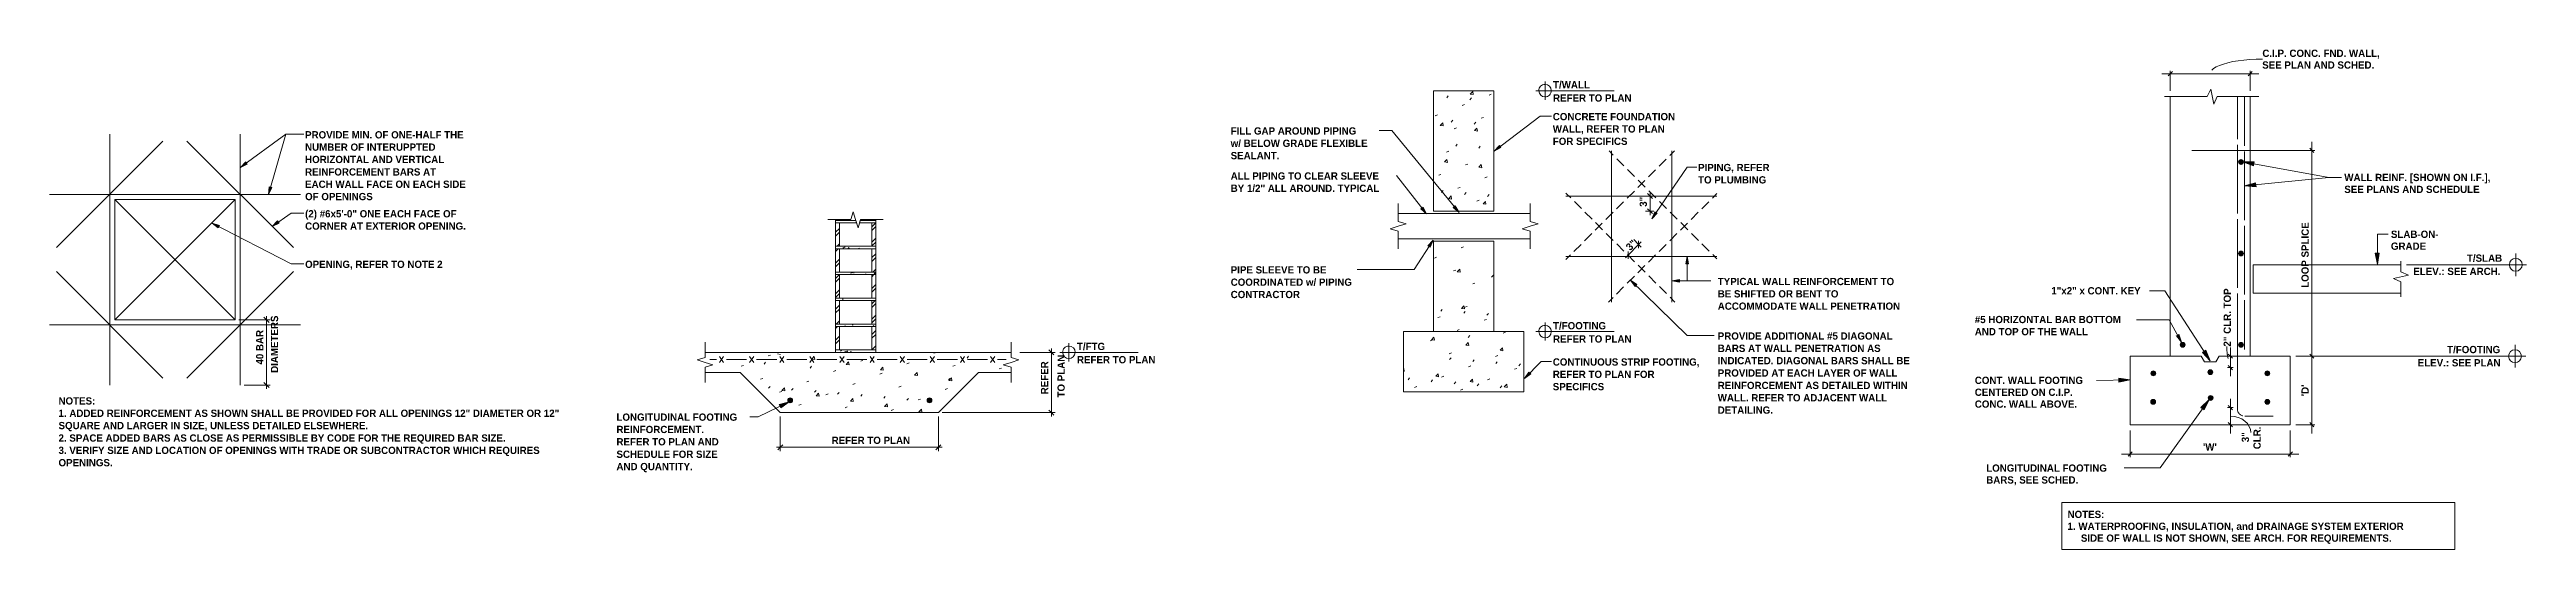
# Model space of a CAD drawing. Header units: inches. Extents: x -16566 to 235, y -92 to 81.
# Drawn here: x 34.07 to 65.94, y 0 to 6.43 of the extents above; entities that cross this region are included whole.
import ezdxf

# ---------------------------------------------------------------- set-up
doc = ezdxf.new("R2010")
doc.units = ezdxf.units.IN
doc.header["$MEASUREMENT"] = 0
doc.linetypes.add('Dash 1_8_', pattern=[0.25, 0.125, -0.125])
for name, color, linetype, lineweight in [('A-DETL', 90, 'Continuous', 9), ('A-DETL-GENF', 92, 'Continuous', 9), ('A-DETL-THIN', 151, 'Continuous', 9), ('G-ANNO-TEXT', 231, 'Continuous', 9)]:
    doc.layers.add(name, color=color, linetype=linetype, lineweight=lineweight)
doc.styles.add('Century Gothic_B', font='', dxfattribs={"height": 0.09375})
doc.styles.get('Century Gothic_B').set_extended_font_data('Century Gothic', bold=True)
pattern_1 = [(50, (41.09541, 0), (0.286846, -0.025301), [0.03, -0.33]), (355, (41.09541, 0), (-0.055977, 0.301024), [0.024, -0.264]), (100.451, (41.11941, -0.002), (0.231849, 0.275629), [0.025, -0.28]), (46.184, (41.0954, 0.08), (0.427136, -0.066141), [0.045, -0.495]), (96.636, (41.1314, 0.074), (0.37346, 0.38977), [0.038, -0.421]), (351.184, (41.0954, 0.08), (0.37408, 0.389267), [0.036, -0.396]), (21, (41.13541, 0.06), (0.238616, -0.161194), [0.03, -0.33]), (326, (41.13541, 0.06), (0.096981, 0.29042), [0.024, -0.264]), (71.451, (41.15541, 0.047), (0.336407, 0.128668), [0.025, -0.28]), (37.5, (41.09541, 0), (0.0047326, 0.1334601), [0.013, -0.248, 0.013, -0.255, -0.265]), (37.5, (41.09541, 0), (0.0047326, 0.1334601), [-0.529, 0.013, -0.252]), (7.5, (41.09541, 0), (0.1052654, 0.1580924), [0.013, -0.14, 0.013, -0.242, -0.101]), (7.5, (41.09541, 0), (0.1052654, 0.1580924), [-0.408, 0.013, -0.088]), (327.5, (41.00641, 0), (0.2135185, -0.0091575), [0.013, -0.087, 0.013, -0.299, -0.414]), (327.5, (41.00641, 0), (0.2135185, -0.0091575), [-0.412, 0.013, -0.401]), (317.5, (40.96641, 0), (0.2332406, 0.03991), [0.013, -0.117, 0.013, -0.194, -0.294]), (317.5, (40.96641, 0), (0.2332406, 0.03991), [-0.337, 0.013, -0.281])]

msp = doc.modelspace()

# ---------------------------------------------------------------- texts
at = {"layer": 'G-ANNO-TEXT', "color": 147, "lineweight": 20, "char_height": 0.09375, "attachment_point": 1, "style": 'Century Gothic_B'}
for s, insert, width in [('C.I.P. CONC. FND. WALL,', (62.54509, 6.43148), 1.881125), ('SEE PLAN AND SCHED.', (62.54313, 6.28057), 1.7075312), ('T/WALL', (53.41795, 6.02654), 0.542875), ('REFER TO PLAN', (53.41795, 5.85593), 1.1267813), ('FILL GAP AROUND PIPING', (49.26979, 5.432), 1.9537187), ('WALL, REFER TO PLAN', (53.4145, 5.45789), 1.6191563), ('CONCRETE FOUNDATION', (53.4145, 5.61639), 1.919), ('PROVIDE MIN. OF ONE-HALF THE', (37.35941, 5.38252), 2.4650312), ('NUMBER OF INTERUPPTED', (37.35941, 5.22397), 1.906375), ('w/ BELOW GRADE FLEXIBLE', (49.26979, 5.27343), 2.0484063), ('SEALANT.', (49.26979, 5.11482), 0.7101562), ('FOR SPECIFICS', (53.4145, 5.29922), 1.1141562), ('HORIZONTAL AND VERTICAL', (37.35941, 5.06542), 2.1399375), ('REINFORCEMENT BARS AT', (37.35941, 4.90508), 1.9474063), ('ALL PIPING TO CLEAR SLEEVE', (49.26979, 4.85286), 2.184125), ('TO PLUMBING', (55.28438, 4.80295), 1.0510313), ('PIPING, REFER', (55.28438, 4.96156), 1.0510313), ('WALL REINF. [SHOWN ON I.F.],', (63.59951, 4.83352), 2.2504063), ('OF OPENINGS', (37.35941, 4.58797), 1.073125), ('EACH WALL FACE ON EACH SIDE', (37.35941, 4.74653), 2.49975), ("BY 1/2'' ALL AROUND. TYPICAL", (49.26979, 4.69438), 2.3072188), ('SEE PLANS AND SCHEDULE', (63.59951, 4.68064), 2.007375), ('CORNER AT EXTERIOR OPENING.', (37.35941, 4.20797), 2.4681875), ('(2) #6x5\'-0" ONE EACH FACE OF', (37.35941, 4.36654), 2.4555625), ('SLAB-ON-', (64.19923, 4.10248), 0.7575), ('GRADE', (64.19923, 3.94961), 0.5491875), ('OPENING, REFER TO NOTE 2', (37.35941, 3.71602), 2.0894375), ('PIPE SLEEVE TO BE', (49.26979, 3.64477), 1.350875), ('ELEV.: SEE ARCH.', (64.48734, 3.62493), 1.2814375), ('T/SLAB', (65.17773, 3.79544), 0.5081562), ('COORDINATED w/ PIPING', (49.26979, 3.48628), 1.9726562), ('CONTRACTOR', (49.26979, 3.32773), 1.08575), ('TYPICAL WALL REINFORCEMENT TO', (55.53705, 3.4949), 2.6354687), ('BE SHIFTED OR BENT TO', (55.53705, 3.33628), 1.7359375), ('1"x2" x CONT. KEY', (59.8287, 3.3755), 1.3919062), ('T/FOOTING', (53.41795, 2.92616), 0.8521875), ('ACCOMMODATE WALL PENETRATION', (55.53705, 3.1778), 2.840625), ('#5 HORIZONTAL BAR BOTTOM ', (58.84484, 3.00577), 2.29775), ('T/FTG', (47.29179, 2.65958), 0.416625), ('REFER TO PLAN', (53.41795, 2.75555), 1.1267813), ('PROVIDE ADDITIONAL #5 DIAGONAL', (55.53705, 2.79348), 2.8059062), ('BARS AT WALL PENETRATION AS', (55.53705, 2.63486), 2.3955937), ('AND TOP OF THE WALL', (58.84484, 2.84952), 1.7012188), ('T/FOOTING', (64.92275, 2.61951), 0.8521875), ('REFER TO PLAN', (47.29179, 2.48896), 1.1267813), ('CONTINUOUS STRIP FOOTING,', (53.4145, 2.4592), 2.2693437), ('REFER TO PLAN FOR', (53.4145, 2.30059), 1.477125), ('INDICATED. DIAGONAL BARS SHALL BE', (55.53705, 2.47631), 2.941625), ('PROVIDED AT EACH LAYER OF WALL', (55.53705, 2.31783), 2.727), ('ELEV.: SEE PLAN', (64.54417, 2.449), 1.18675), ('NOTES:', (34.18666, 1.95809), 0.5365625), ('SPECIFICS', (53.4145, 2.14197), 0.7638125), ('WALL. REFER TO ADJACENT WALL', (55.53705, 1.999), 2.4934375), ('REINFORCEMENT AS DETAILED WITHIN', (55.53705, 2.15748), 2.8437813), ('CONT. WALL FOOTING', (58.84484, 2.22309), 1.6980625), ('CENTERED ON C.I.P.', (58.84484, 2.07022), 1.515), ('CONC. WALL ABOVE.', (58.84484, 1.91735), 1.6380937), ('SQUARE AND LARGER IN SIZE, UNLESS DETAILED ELSEWHERE.', (34.18666, 1.64108), 4.5292187), ('1. ADDED REINFORCEMENT AS SHOWN SHALL BE PROVIDED FOR ALL OPENINGS 12" DIAMETER OR 12"', (34.18666, 1.79954), 7.6539062), ('LONGITUDINAL FOOTING', (41.36617, 1.74964), 1.9000625), ('DETAILING.', (55.53705, 1.84045), 0.8427187), ('3. VERIFY SIZE AND LOCATION OF OPENINGS WITH TRADE OR SUBCONTRACTOR WHICH REQUIRES', (34.18666, 1.32224), 7.3887812), ('2. SPACE ADDED BARS AS CLOSE AS PERMISSIBLE BY CODE FOR THE REQUIRED BAR SIZE.', (34.18666, 1.48079), 6.6723125), ('REINFORCEMENT.', (41.36617, 1.59109), 1.3224688), ('REFER TO PLAN AND', (41.36617, 1.43254), 1.5244688), ('REFER TO PLAN', (44.13455, 1.45148), 1.1267813), ("'W'", (61.78074, 1.36715), 0.214625), ('OPENINGS.', (34.18666, 1.16361), 0.8616562), ('AND QUANTITY.', (41.36617, 1.11372), 1.199375), ('SCHEDULE FOR SIZE', (41.36617, 1.2722), 1.4708125), ('LONGITUDINAL FOOTING', (58.99183, 1.0942), 1.9000625), ('BARS, SEE SCHED.', (58.99183, 0.94133), 1.3477188), ('1. WATERPROOFING, INSULATION, and DRAINAGE SYSTEM EXTERIOR', (60.03841, 0.34552), 5.1730937), ('NOTES:', (60.03841, 0.49839), 0.5365625), ('SIDE OF WALL IS NOT SHOWN, SEE ARCH. FOR REQUIREMENTS.', (60.20983, 0.19265), 4.6807187)]:
    msp.add_mtext(s, dxfattribs=dict(at, insert=insert, width=width))
for s, insert, width, rotation in [('3"', (54.53183, 4.40885), 0.1483437, 90), ('LOOP SPLICE', (63.04752, 3.36721), 0.9784375, 89.902731), ('3"', (54.34483, 3.90443), 0.1483437, 44.899874), ('2" CLR. TOP', (62.04588, 2.6107), 0.8648125, 89.902731), ('DIAMETERS', (36.91887, 2.27237), 0.8395625, 90), ('40 BAR', (36.72922, 2.37922), 0.5365625, 90), ('REFER', (46.82876, 1.99665), 0.4355625, 90), ('TO PLAN', (47.04075, 1.95544), 0.6470312, 89.902388), ("'D'", (63.0476, 1.97177), 0.1830625, 89.902731), ('3"', (62.27937, 1.37989), 0.1483437, 89.902731), ('CLR.', (62.43029, 1.28974), 0.3345625, 89.902731)]:
    msp.add_mtext(s, dxfattribs=dict(at, insert=insert, width=width, rotation=rotation))

# ---------------------------------------------------------------- hatches: boundary and pattern name
at = {"layer": 'A-DETL-GENF'}
for points in [[(52.65965, 5.12397), (52.7475, 5.17051), (52.72697, 5.1965)], [(36.52706, 4.91604), (36.61491, 4.95916), (36.59598, 4.98676)], [(62.27037, 4.95568), (62.2784, 4.95674), (62.28588, 4.95984), (62.29231, 4.96477), (62.29724, 4.9712), (62.30034, 4.97868), (62.30113, 4.98467), (62.2935, 4.9879), (62.30124, 4.9879), (62.30034, 4.99474), (62.29724, 5.00223), (62.29231, 5.00865), (62.28588, 5.01358), (62.2784, 5.01668), (62.27037, 5.01774), (62.26233, 5.01668), (62.25485, 5.01358), (62.24842, 5.00865), (62.24349, 5.00223), (62.24039, 4.99474), (62.23934, 4.98671), (62.24039, 4.97868), (62.24349, 4.9712), (62.24842, 4.96477), (62.25485, 4.95984), (62.26233, 4.95674)], [(62.43143, 4.93692), (62.44124, 4.9879), (62.2923, 4.9879), (62.35423, 4.96521)], [(36.88899, 4.56964), (36.93211, 4.6593), (36.89925, 4.66796)], [(62.46475, 4.66647), (62.45886, 4.71741), (62.31581, 4.67821), (62.35423, 4.67518)], [(36.24092, 4.13885), (36.25644, 4.16805), (36.16333, 4.19745)], [(36.9357, 4.15751), (37.02515, 4.19904), (37.00622, 4.22664)], [(51.79115, 4.31754), (51.74462, 4.40358), (51.71862, 4.38305)], [(52.20807, 4.33652), (52.15994, 4.42272), (52.13394, 4.40018)], [(54.68985, 4.25548), (54.75877, 4.3262), (54.72952, 4.34514)], [(51.83774, 3.89015), (51.8756, 3.98146), (51.80828, 3.90908)], [(62.27037, 3.77739), (62.2784, 3.77845), (62.28588, 3.78155), (62.29231, 3.78648), (62.29724, 3.79291), (62.30034, 3.80039), (62.30139, 3.80842), (62.30034, 3.81645), (62.29724, 3.82394), (62.29231, 3.83036), (62.28588, 3.8353), (62.2784, 3.8384), (62.27037, 3.83945), (62.26233, 3.8384), (62.25485, 3.8353), (62.24842, 3.83036), (62.24349, 3.82394), (62.24039, 3.81645), (62.23934, 3.80842), (62.24039, 3.80039), (62.24349, 3.79291), (62.24842, 3.78648), (62.25485, 3.78155), (62.26233, 3.77845)], [(55.1275, 3.67473), (55.16196, 3.67473), (55.14483, 3.77125)], [(64.02481, 3.66694), (64.05032, 3.81392), (63.99737, 3.81392)], [(54.47262, 3.38518), (54.49676, 3.41097), (54.41577, 3.46617)], [(55.04305, 3.43857), (55.04305, 3.47303), (54.94654, 3.45591)], [(61.52222, 2.63229), (61.4752, 2.77339), (61.43011, 2.74988), (61.45681, 2.71579)], [(61.52037, 2.60231), (61.5284, 2.60337), (61.53588, 2.60647), (61.54231, 2.6114), (61.54724, 2.61782), (61.55034, 2.62531), (61.55139, 2.63334), (61.55034, 2.64137), (61.54724, 2.64885), (61.54231, 2.65528), (61.53588, 2.66021), (61.5284, 2.66331), (61.52037, 2.66437), (61.51196, 2.66309), (61.52141, 2.63334), (61.50204, 2.65805), (61.49842, 2.65528), (61.49349, 2.64885), (61.49039, 2.64137), (61.48947, 2.63229), (61.49039, 2.62531), (61.49349, 2.61782), (61.49842, 2.6114), (61.50485, 2.60647), (61.51233, 2.60337)], [(61.87287, 2.42631), (61.81604, 2.56352), (61.77291, 2.53412), (61.85011, 2.45086)], [(62.27037, 2.60231), (62.2784, 2.60337), (62.28588, 2.60647), (62.29231, 2.6114), (62.29724, 2.61782), (62.30034, 2.62531), (62.30139, 2.63334), (62.30034, 2.64137), (62.29724, 2.64885), (62.29231, 2.65528), (62.28588, 2.66021), (62.2784, 2.66331), (62.27037, 2.66437), (62.26233, 2.66331), (62.25485, 2.66021), (62.24842, 2.65528), (62.24349, 2.64885), (62.24039, 2.64137), (62.23934, 2.63334), (62.24039, 2.62531), (62.24349, 2.61782), (62.24842, 2.6114), (62.25485, 2.60647), (62.26233, 2.60337)], [(53.05077, 2.20114), (53.13016, 2.25814), (53.10597, 2.28213)], [(61.14144, 2.23533), (61.14947, 2.23639), (61.15696, 2.23949), (61.16338, 2.24442), (61.16831, 2.25085), (61.17141, 2.25833), (61.17247, 2.26636), (61.17141, 2.27439), (61.16831, 2.28188), (61.16338, 2.2883), (61.15696, 2.29324), (61.14947, 2.29634), (61.14144, 2.29739), (61.13341, 2.29634), (61.12593, 2.29324), (61.1195, 2.2883), (61.11457, 2.28188), (61.11147, 2.27439), (61.11041, 2.26636), (61.11147, 2.25833), (61.11457, 2.25085), (61.1195, 2.24442), (61.12593, 2.23949), (61.13341, 2.23639)], [(61.87608, 2.25096), (61.88412, 2.25202), (61.8916, 2.25512), (61.89803, 2.26005), (61.90296, 2.26647), (61.90606, 2.27396), (61.90711, 2.28199), (61.90606, 2.29002), (61.90296, 2.2975), (61.89803, 2.30393), (61.8916, 2.30886), (61.88412, 2.31196), (61.87608, 2.31302), (61.86805, 2.31196), (61.86057, 2.30886), (61.85414, 2.30393), (61.84921, 2.2975), (61.84611, 2.29002), (61.84506, 2.28199), (61.84611, 2.27396), (61.84921, 2.26647), (61.85414, 2.26005), (61.86057, 2.25512), (61.86805, 2.25202)], [(62.60843, 2.23533), (62.61646, 2.23639), (62.62395, 2.23949), (62.63037, 2.24442), (62.6353, 2.25085), (62.6384, 2.25833), (62.63946, 2.26636), (62.6384, 2.27439), (62.6353, 2.28188), (62.63037, 2.2883), (62.62395, 2.29324), (62.61646, 2.29634), (62.60843, 2.29739), (62.6004, 2.29634), (62.59292, 2.29324), (62.58649, 2.2883), (62.58156, 2.28188), (62.57846, 2.27439), (62.5774, 2.26636), (62.57846, 2.25833), (62.58156, 2.25085), (62.58649, 2.24442), (62.59292, 2.23949), (62.6004, 2.23639)], [(43.60143, 1.88789), (43.60946, 1.88894), (43.61694, 1.89204), (43.62337, 1.89697), (43.6283, 1.9034), (43.6314, 1.91088), (43.63246, 1.91892), (43.6314, 1.92695), (43.6283, 1.93443), (43.62337, 1.94086), (43.61694, 1.94579), (43.60946, 1.94889), (43.60143, 1.94994), (43.5934, 1.94889), (43.58592, 1.94579), (43.57949, 1.94086), (43.57456, 1.93443), (43.57146, 1.92695), (43.5704, 1.91892), (43.57146, 1.91088), (43.57456, 1.9034), (43.58019, 1.89669), (43.58635, 1.89837), (43.58184, 1.89517), (43.58635, 1.89186), (43.5934, 1.88894)], [(45.39438, 1.88789), (45.40241, 1.88894), (45.40989, 1.89204), (45.41632, 1.89697), (45.42125, 1.9034), (45.42435, 1.91088), (45.42541, 1.91892), (45.42435, 1.92695), (45.42125, 1.93443), (45.41632, 1.94086), (45.40989, 1.94579), (45.40241, 1.94889), (45.39438, 1.94994), (45.38635, 1.94889), (45.37887, 1.94579), (45.37244, 1.94086), (45.36751, 1.93443), (45.36441, 1.92695), (45.36335, 1.91892), (45.36441, 1.91088), (45.36751, 1.9034), (45.37244, 1.89697), (45.37887, 1.89204), (45.38635, 1.88894)], [(60.69692, 2.1539), (60.84394, 2.18133), (60.69692, 2.20488)], [(61.14058, 1.86798), (61.14861, 1.86903), (61.1561, 1.87213), (61.16252, 1.87706), (61.16745, 1.88349), (61.17055, 1.89097), (61.17161, 1.899), (61.17055, 1.90704), (61.16745, 1.91452), (61.16252, 1.92095), (61.1561, 1.92588), (61.14861, 1.92898), (61.14058, 1.93003), (61.13255, 1.92898), (61.12507, 1.92588), (61.11864, 1.92095), (61.11371, 1.91452), (61.11061, 1.90704), (61.10955, 1.899), (61.11061, 1.89097), (61.11371, 1.88349), (61.11864, 1.87706), (61.12507, 1.87213), (61.13255, 1.86903)], [(61.79642, 1.79526), (61.8611, 1.93047), (61.75333, 1.82658)], [(61.879, 1.91876), (61.88703, 1.91981), (61.89451, 1.92291), (61.90094, 1.92784), (61.90587, 1.93427), (61.90897, 1.94175), (61.91002, 1.94979), (61.90897, 1.95782), (61.90587, 1.9653), (61.90094, 1.97173), (61.89451, 1.97666), (61.88703, 1.97976), (61.879, 1.98081), (61.87096, 1.97976), (61.86348, 1.97666), (61.85705, 1.97173), (61.85212, 1.9653), (61.84902, 1.95782), (61.84797, 1.94979), (61.84902, 1.94175), (61.85212, 1.93427), (61.85788, 1.92737), (61.8611, 1.93047), (61.85909, 1.92628), (61.86348, 1.92291), (61.87096, 1.91981)], [(62.60843, 1.86798), (62.61646, 1.86903), (62.62395, 1.87213), (62.63037, 1.87706), (62.6353, 1.88349), (62.6384, 1.89097), (62.63946, 1.899), (62.6384, 1.90704), (62.6353, 1.91452), (62.63037, 1.92095), (62.62395, 1.92588), (62.61646, 1.92898), (62.60843, 1.93003), (62.6004, 1.92898), (62.59292, 1.92588), (62.58649, 1.92095), (62.58156, 1.91452), (62.57846, 1.90704), (62.5774, 1.899), (62.57846, 1.89097), (62.58156, 1.88349), (62.58649, 1.87706), (62.59292, 1.87213), (62.6004, 1.86903)], [(43.47957, 1.8226), (43.58635, 1.89837), (43.46064, 1.86392)]]:
    msp.add_hatch(color=7, dxfattribs=at).paths.add_polyline_path(points, flags=0)
h = msp.add_hatch(dxfattribs=at)
h.set_pattern_fill('FP_1', style=0, pattern_type=2)
h.set_pattern_definition([(45, (41.09541, 0), (-0.098995, 0.098995), []), (45, (41.09541, 0.15), (-0.098995, 0.098995), [])])
h.paths.add_polyline_path([(44.23707, 2.56769), (44.23707, 2.86946), (44.18629, 2.86946), (44.18629, 2.56769), (44.23613, 2.56769)], flags=0)
h.paths.add_polyline_path([(44.65276, 2.56769), (44.70354, 2.56769), (44.70354, 2.86946), (44.65276, 2.86946)], flags=0)
h.paths.add_polyline_path([(44.70354, 2.90103), (44.70354, 3.20279), (44.65276, 3.20279), (44.65276, 2.90103), (44.66361, 2.90103)], flags=0)
h.paths.add_polyline_path([(44.23707, 2.90103), (44.23707, 3.20279), (44.18629, 3.20279), (44.18629, 2.90103), (44.22622, 2.90103)], flags=0)
h.paths.add_polyline_path([(44.70354, 3.23436), (44.70354, 3.53613), (44.65276, 3.53613), (44.65276, 3.23436), (44.67352, 3.23436)], flags=0)
h.paths.add_polyline_path([(44.18629, 3.23436), (44.23707, 3.23436), (44.23707, 3.53613), (44.18629, 3.53613)], flags=0)
h.paths.add_polyline_path([(44.68343, 3.56769), (44.70354, 3.56769), (44.70354, 3.86946), (44.65276, 3.86946), (44.65276, 3.56769)], flags=0)
h.paths.add_polyline_path([(44.23707, 3.56769), (44.23707, 3.86946), (44.18629, 3.86946), (44.18629, 3.56769), (44.2064, 3.56769)], flags=0)
h.paths.add_polyline_path([(44.69334, 3.90103), (44.70354, 3.90103), (44.70354, 4.20279), (44.65276, 4.20279), (44.65276, 3.90103)], flags=0)
h.paths.add_polyline_path([(44.19649, 3.90103), (44.23707, 3.90103), (44.23707, 4.20279), (44.18629, 4.20279), (44.18629, 3.90103)], flags=0)
h.paths.add_polyline_path([(44.23707, 4.23436), (44.23707, 4.24392), (44.18629, 4.24392), (44.18658, 4.23436)], flags=0)
h.paths.add_polyline_path([(44.70326, 4.23436), (44.70354, 4.23436), (44.70354, 4.24392), (44.65276, 4.24392), (44.65276, 4.23436)], flags=0)
h = msp.add_hatch(dxfattribs=at)
h.set_pattern_fill('FP_2', color=8, style=0, pattern_type=2)
h.set_pattern_definition(pattern_1)
h.paths.add_polyline_path([(44.45675, 4.20279), (44.44618, 4.23436), (44.18629, 4.23436), (44.18629, 4.20279)], flags=0)
h.paths.add_polyline_path([(44.49412, 4.20279), (44.70354, 4.20279), (44.70354, 4.23436), (44.5025, 4.23436)], flags=0)
h = msp.add_hatch(dxfattribs=at)
h.set_pattern_fill('FP_2', color=8, style=0, pattern_type=2)
h.set_pattern_definition(pattern_1)
h.paths.add_polyline_path([(44.70354, 3.86946), (44.70354, 3.90103), (44.18629, 3.90103), (44.18629, 3.86946)], flags=0)
h = msp.add_hatch(dxfattribs=at)
h.set_pattern_fill('FP_2', color=8, style=0, pattern_type=2)
h.set_pattern_definition(pattern_1)
h.paths.add_polyline_path([(44.70354, 3.53613), (44.70354, 3.56769), (44.18629, 3.56769), (44.18629, 3.53613)], flags=0)
h = msp.add_hatch(dxfattribs=at)
h.set_pattern_fill('FP_2', color=8, style=0, pattern_type=2)
h.set_pattern_definition(pattern_1)
h.paths.add_polyline_path([(44.70354, 3.20279), (44.70354, 3.23436), (44.18629, 3.23436), (44.18629, 3.20279)], flags=0)
h = msp.add_hatch(dxfattribs=at)
h.set_pattern_fill('FP_2', color=8, style=0, pattern_type=2)
h.set_pattern_definition(pattern_1)
h.paths.add_polyline_path([(44.70354, 2.86946), (44.70354, 2.90103), (44.18629, 2.90103), (44.18629, 2.86946)], flags=0)
h = msp.add_hatch(dxfattribs=at)
h.set_pattern_fill('FP_2', color=8, style=0, pattern_type=2)
h.set_pattern_definition(pattern_1)
h.paths.add_polyline_path([(44.70354, 2.53613), (44.70354, 2.56769), (44.18629, 2.56769), (44.18629, 2.53613)], flags=0)

# ---------------------------------------------------------------- linework, layer by layer
at = {"layer": 'A-DETL'}
for p, q in [((61.24963, 6.12072), (62.50003, 6.12072)), ((61.35937, 6.12072), (61.33193, 6.09325)), ((61.35937, 6.12072), (61.35937, 6.15792)), ((61.3868, 6.14815), (61.35937, 6.12072)), ((61.35937, 5.90121), (61.35937, 6.12072)), ((61.89442, 6.16577), (61.91793, 6.18732)), ((61.91793, 6.18732), (61.95125, 6.20891)), ((61.95125, 6.20891), (61.99242, 6.22849)), ((61.99242, 6.22849), (62.04336, 6.24611)), ((62.04336, 6.24611), (62.10023, 6.26181)), ((62.10023, 6.26181), (62.16491, 6.27751)), ((62.16491, 6.27751), (62.23347, 6.28924)), ((62.23347, 6.28924), (62.30796, 6.29709)), ((62.30796, 6.29709), (62.38441, 6.30494)), ((62.3883, 6.12072), (62.36087, 6.09325)), ((62.38441, 6.30494), (62.46475, 6.30887)), ((62.3883, 6.12072), (62.3883, 6.15792)), ((62.41577, 6.14815), (62.3883, 6.12072)), ((62.3883, 5.90121), (62.3883, 6.12072)), ((62.46475, 6.30887), (62.54509, 6.31083)), ((52.65624, 5.90302), (51.88066, 5.90302)), ((51.88066, 5.90302), (51.88066, 4.35365)), ((52.04949, 5.81171), (52.07023, 5.83591)), ((52.34611, 5.78592), (52.36664, 5.80991)), ((52.35297, 5.85989), (52.38398, 5.8927)), ((52.38903, 5.85484), (52.35297, 5.85989)), ((52.38398, 5.8927), (52.38903, 5.85484)), ((52.59419, 5.84777), (52.62338, 5.85824)), ((52.65624, 4.35365), (52.65624, 5.90302)), ((53.54388, 5.90302), (53.19727, 5.90302)), ((53.31453, 5.90302), (53.23354, 5.90302)), ((53.31453, 6.02187), (53.31453, 5.78752)), ((53.31453, 5.98401), (53.31453, 5.90302)), ((53.31453, 5.82384), (53.31453, 5.90302)), ((53.31453, 5.90302), (53.39376, 5.90302)), ((54.20562, 5.90302), (53.54388, 5.90302)), ((61.64226, 5.82675), (61.28608, 5.82675)), ((61.35937, 5.82675), (61.35937, 2.48706)), ((61.8353, 5.82675), (61.64226, 5.82675)), ((61.8353, 5.82675), (61.88023, 5.92326)), ((61.88023, 5.92326), (61.92155, 5.73018)), ((61.92155, 5.73018), (61.96467, 5.82675)), ((61.96467, 5.82675), (62.50003, 5.82675)), ((62.2237, 5.27797), (62.2237, 5.82675)), ((62.31581, 5.19367), (62.31581, 5.82675)), ((62.3883, 2.48706), (62.3883, 5.82675)), ((51.89959, 5.58082), (51.92899, 5.59108)), ((51.96685, 5.45665), (51.99791, 5.49111)), ((52.00317, 5.45144), (51.96685, 5.45665)), ((51.99791, 5.49111), (52.00317, 5.45144)), ((52.1065, 5.49978), (52.12708, 5.52397)), ((52.14601, 5.41352), (52.17541, 5.42565)), ((52.24779, 5.71339), (52.27699, 5.72546)), ((52.40296, 5.47398), (52.42349, 5.49797)), ((52.40636, 5.38938), (52.43902, 5.42219)), ((52.43902, 5.42219), (52.44423, 5.38252)), ((52.49421, 5.54796), (52.52346, 5.55843)), ((52.65965, 5.12397), (53.25087, 5.57736)), ((53.25087, 5.57736), (53.39737, 5.57736)), ((35.53079, 5.25377), (34.16078, 3.88371)), ((34.84512, 2.11551), (34.84512, 5.34523)), ((35.83932, 5.25377), (37.20954, 3.88371)), ((36.52526, 5.34523), (36.52526, 2.11551)), ((37.11302, 5.34182), (36.52526, 4.91472)), ((36.88899, 4.56964), (37.11302, 5.34182)), ((37.11302, 5.34182), (37.34216, 5.34182)), ((37.34216, 5.34182), (37.11302, 5.34182)), ((51.24811, 5.39119), (51.1792, 5.39119)), ((51.34303, 5.39119), (51.24811, 5.39119)), ((52.20807, 4.33647), (51.34303, 5.39119)), ((52.04609, 5.11371), (52.07549, 5.12578)), ((52.16494, 5.18949), (52.18408, 5.21363)), ((52.44423, 5.38252), (52.40636, 5.38938)), ((52.46135, 5.1637), (52.48049, 5.18784)), ((52.72697, 5.1965), (52.65965, 5.12397)), ((52.65965, 5.12397), (52.7475, 5.17051)), ((52.7475, 5.17051), (52.72697, 5.1965)), ((54.19354, 5.07239), (54.1383, 5.12743)), ((54.17116, 5.12743), (54.17116, 3.18348)), ((54.92075, 5.06898), (54.9794, 5.12743)), ((54.94654, 5.12743), (54.94654, 3.18348)), ((61.63574, 5.13488), (63.18206, 5.13488)), ((62.2237, 4.32153), (62.2237, 5.20545)), ((62.31581, 4.23723), (62.31581, 5.11918)), ((63.18206, 5.13488), (63.15463, 5.16231)), ((63.18206, 5.24465), (63.18206, 2.48706)), ((63.2095, 5.10745), (63.18206, 5.13488)), ((63.18206, 5.13488), (63.21931, 5.13488)), ((36.59598, 4.98676), (36.52706, 4.91604)), ((36.52706, 4.91604), (36.61491, 4.95916)), ((36.61491, 4.95916), (36.59598, 4.98676)), ((51.79115, 4.31754), (51.40163, 4.81204)), ((51.94612, 4.8157), (51.97552, 4.82597)), ((52.0203, 4.98614), (52.0529, 5.019)), ((52.05816, 4.98093), (52.0203, 4.98614)), ((52.0529, 5.019), (52.05816, 4.98093)), ((52.29251, 4.94827), (52.32192, 4.95854)), ((52.46135, 4.91722), (52.49421, 4.95168)), ((52.49948, 4.91201), (52.46135, 4.91722)), ((52.49421, 4.95168), (52.49948, 4.91201)), ((52.53894, 4.78103), (52.56839, 4.79311)), ((54.32952, 4.93455), (54.23848, 5.02586)), ((54.46757, 4.79837), (54.37611, 4.88962)), ((54.64672, 4.79491), (54.73818, 4.88622)), ((54.68985, 4.25548), (55.14483, 4.92068)), ((54.7827, 4.93094), (54.87422, 5.0224)), ((55.14483, 4.92068), (55.26895, 4.92068)), ((63.39961, 4.78798), (62.2923, 4.9879)), ((62.2923, 4.9879), (62.43143, 4.93692)), ((62.44124, 4.9879), (62.2923, 4.9879)), ((62.31581, 4.67821), (63.39961, 4.78798)), ((62.43143, 4.93692), (62.44124, 4.9879)), ((63.39961, 4.78798), (63.56229, 4.78798)), ((63.56229, 4.78798), (63.39961, 4.78798)), ((34.07113, 4.56964), (37.29904, 4.56964)), ((36.45974, 4.50418), (34.91058, 2.95475)), ((34.91058, 4.50418), (36.45974, 2.95475)), ((34.91058, 2.95475), (34.91058, 4.50418)), ((34.91058, 4.50418), (36.45974, 4.50418)), ((36.45974, 4.50418), (36.45974, 2.95475)), ((36.89925, 4.66796), (36.88899, 4.56964)), ((36.88899, 4.56964), (36.93211, 4.6593)), ((36.93211, 4.6593), (36.89925, 4.66796)), ((51.98238, 4.59321), (52.00317, 4.61741)), ((52.07549, 4.51563), (52.10815, 4.54849)), ((52.11155, 4.50877), (52.07549, 4.51563)), ((52.10815, 4.54849), (52.11155, 4.50877)), ((52.19254, 4.64841), (52.222, 4.65873)), ((52.27879, 4.56742), (52.29958, 4.59161)), ((52.43902, 4.48117), (52.46842, 4.49329)), ((52.5166, 4.44671), (52.54941, 4.47957)), ((52.54941, 4.47957), (52.55287, 4.4417)), ((52.5752, 4.54163), (52.59599, 4.56561)), ((53.64545, 4.52429), (53.58334, 4.58635)), ((55.52729, 4.54668), (53.58334, 4.54668)), ((53.78323, 4.38646), (53.69198, 4.47776)), ((54.23481, 4.38305), (54.32612, 4.47431)), ((54.37286, 4.52089), (54.46396, 4.61214)), ((54.50909, 4.65707), (54.60014, 4.74838)), ((54.6038, 4.66053), (54.51229, 4.75179)), ((54.66565, 4.54668), (54.633, 4.57949)), ((54.74143, 4.52429), (54.65013, 4.6156)), ((54.66565, 4.60007), (54.66565, 4.30366)), ((54.69851, 4.51403), (54.66565, 4.54668)), ((54.66565, 4.54668), (54.71905, 4.54668)), ((54.87762, 4.38646), (54.78636, 4.47776)), ((55.3308, 4.38305), (55.42231, 4.47431)), ((55.46884, 4.52089), (55.52729, 4.57949)), ((62.45886, 4.71741), (62.31581, 4.67821)), ((62.31581, 4.67821), (62.46475, 4.66647)), ((62.46475, 4.66647), (62.45886, 4.71741)), ((36.16333, 4.19745), (36.24092, 4.1388)), ((36.25644, 4.16805), (36.16333, 4.19745)), ((36.16333, 4.19745), (37.17854, 3.67695)), ((36.24092, 4.1388), (36.25644, 4.16805)), ((36.9357, 4.15751), (37.17854, 4.32569)), ((37.00622, 4.22664), (36.9357, 4.15751)), ((36.9357, 4.15751), (37.02515, 4.19904)), ((37.02515, 4.19904), (37.00622, 4.22664)), ((37.17854, 4.32569), (37.34216, 4.32569)), ((44.08792, 4.24392), (44.21729, 4.24392)), ((44.18629, 2.53613), (44.18629, 4.24392)), ((44.21729, 4.24392), (44.38108, 4.24392)), ((44.38108, 4.24392), (44.41033, 4.3457)), ((44.41033, 4.3457), (44.44298, 4.24392)), ((44.44298, 4.24392), (44.4776, 4.14054)), ((44.4776, 4.14054), (44.50504, 4.24392)), ((44.50504, 4.24392), (44.66882, 4.24392)), ((44.66882, 4.24392), (44.7982, 4.24392)), ((44.70354, 2.54299), (44.70354, 4.24392)), ((51.3241, 4.1261), (51.42562, 4.15896)), ((51.42562, 4.32099), (51.42562, 4.45016)), ((51.42562, 4.22102), (51.42562, 4.32099)), ((53.12149, 4.32099), (51.42562, 4.32099)), ((51.5292, 4.19162), (51.42562, 4.22102)), ((51.42562, 4.15896), (51.5292, 4.19162)), ((51.71862, 4.38305), (51.74462, 4.40358)), ((51.79115, 4.31754), (51.71862, 4.38305)), ((51.74462, 4.40358), (51.79115, 4.31754)), ((51.88066, 4.35365), (52.65624, 4.35365)), ((52.13394, 4.40018), (52.15994, 4.42272)), ((52.20807, 4.33647), (52.13394, 4.40018)), ((52.15994, 4.42272), (52.20807, 4.33647)), ((52.55287, 4.4417), (52.5166, 4.44671)), ((53.12149, 4.15896), (53.01997, 4.1261)), ((53.12149, 4.45016), (53.12149, 4.32099)), ((53.12149, 4.32099), (53.12149, 4.22102)), ((53.12149, 4.22102), (53.22487, 4.19162)), ((53.22487, 4.19162), (53.12149, 4.15896)), ((53.91947, 4.25027), (53.82816, 4.34173)), ((53.96079, 4.10898), (54.05204, 4.20028)), ((54.05571, 4.11424), (53.966, 4.20549)), ((54.09863, 4.24681), (54.19009, 4.33812)), ((54.607, 4.352), (54.66565, 4.352)), ((54.66565, 4.352), (54.633, 4.38465)), ((54.69851, 4.32099), (54.66565, 4.352)), ((54.66565, 4.352), (54.71378, 4.352)), ((54.72952, 4.34514), (54.68985, 4.25548)), ((54.68985, 4.25548), (54.75877, 4.3262)), ((54.75877, 4.3262), (54.72952, 4.34514)), ((55.01546, 4.25027), (54.92436, 4.34173)), ((55.05698, 4.10898), (55.14803, 4.20028)), ((55.15169, 4.11424), (55.06018, 4.20549)), ((55.19503, 4.24681), (55.28607, 4.33812)), ((62.2237, 3.36705), (62.2237, 4.249)), ((62.31581, 3.28083), (62.31581, 4.16278)), ((51.42562, 4.09691), (51.3241, 4.1261)), ((51.42562, 3.99693), (51.42562, 4.09691)), ((51.42562, 3.86782), (51.42562, 3.99693)), ((51.42562, 3.99693), (53.12149, 3.99693)), ((51.8756, 3.98146), (51.63077, 3.60401)), ((51.80828, 3.90908), (51.8756, 3.98146)), ((51.83774, 3.89015), (51.80828, 3.90908)), ((51.8756, 3.98146), (51.83774, 3.89015)), ((52.65624, 3.96593), (51.88066, 3.96593)), ((51.88066, 3.96593), (51.88066, 2.80263)), ((52.23752, 3.88329), (52.26672, 3.89361)), ((52.65624, 2.80263), (52.65624, 3.96593)), ((53.01997, 4.1261), (53.12149, 4.09691)), ((53.12149, 4.09691), (53.12149, 3.99693)), ((53.12149, 3.99693), (53.12149, 3.86782)), ((53.68672, 3.83496), (53.77823, 3.92621)), ((53.82476, 3.97279), (53.91607, 4.06425)), ((54.19354, 3.9762), (54.10203, 4.06771)), ((54.32952, 3.84017), (54.23848, 3.93147)), ((54.55361, 3.95907), (54.34846, 3.75211)), ((54.38312, 3.78677), (54.38312, 3.83336)), ((54.4555, 3.98827), (54.51936, 3.92461)), ((54.51936, 3.92461), (54.51936, 3.96934)), ((54.51936, 3.87808), (54.51936, 3.92461)), ((54.51936, 3.92461), (54.55361, 3.89015)), ((54.7827, 3.83496), (54.87422, 3.92621)), ((54.92075, 3.97279), (55.01205, 4.06425)), ((55.28974, 3.9762), (55.19822, 4.06771)), ((55.42572, 3.84017), (55.33446, 3.93147)), ((64.02481, 3.66694), (64.02481, 4.05697)), ((64.02481, 4.05697), (64.16201, 4.05697)), ((35.53079, 2.20517), (34.16078, 3.57523)), ((35.83932, 2.20517), (37.20954, 3.57523)), ((37.17854, 3.67695), (37.34216, 3.67695)), ((51.5292, 3.60401), (50.89831, 3.60401)), ((51.63077, 3.60401), (51.5292, 3.60401)), ((51.89113, 3.7487), (51.92032, 3.76078)), ((52.13755, 3.58327), (52.16675, 3.59374)), ((52.18573, 3.573), (52.21673, 3.60581)), ((52.222, 3.56795), (52.18573, 3.573)), ((52.21673, 3.60581), (52.222, 3.56795)), ((52.62699, 3.50409), (52.65624, 3.53509)), ((53.58334, 3.73158), (53.64199, 3.79023)), ((55.52729, 3.77125), (53.58334, 3.77125)), ((54.37286, 3.4249), (54.46396, 3.51616)), ((54.46757, 3.70238), (54.37611, 3.79364)), ((54.38312, 3.74184), (54.38312, 3.78677)), ((54.38312, 3.78677), (54.41758, 3.75211)), ((54.50909, 3.56088), (54.60014, 3.65239)), ((54.6038, 3.56614), (54.51229, 3.6574)), ((54.64672, 3.69872), (54.73818, 3.79023)), ((54.74143, 3.42831), (54.65013, 3.51961)), ((55.14483, 3.77125), (55.1275, 3.67473)), ((55.1275, 3.67473), (55.16196, 3.67473)), ((55.14483, 3.45591), (55.14483, 3.77125)), ((55.16196, 3.67473), (55.14483, 3.77125)), ((55.52729, 3.73844), (55.4723, 3.79364)), ((64.32853, 3.66301), (62.42554, 3.66301)), ((62.42554, 3.66301), (62.42554, 3.29649)), ((64.05032, 3.81392), (63.99737, 3.81392)), ((63.99737, 3.81392), (64.02481, 3.66694)), ((64.02481, 3.66694), (64.05032, 3.81392)), ((64.23202, 3.48664), (64.4251, 3.52796)), ((64.32853, 3.57108), (64.32853, 3.71031)), ((64.4251, 3.52796), (64.32853, 3.57108)), ((64.4011, 3.66301), (65.66917, 3.66301)), ((65.66917, 3.66301), (65.94354, 3.66301)), ((65.72399, 3.66301), (65.80633, 3.66301)), ((65.80633, 3.80999), (65.80633, 3.51603)), ((65.80633, 3.66301), (65.80633, 3.74535)), ((65.80633, 3.66301), (65.80633, 3.58067)), ((65.88867, 3.66301), (65.80633, 3.66301)), ((52.38398, 3.41624), (52.41322, 3.42831)), ((54.13144, 3.18348), (54.19009, 3.24213)), ((54.23481, 3.28686), (54.32612, 3.37832)), ((54.41577, 3.46617), (54.47262, 3.38518)), ((54.49676, 3.41097), (54.41577, 3.46617)), ((54.41577, 3.46617), (55.14483, 2.75264)), ((54.47262, 3.38518), (54.49676, 3.41097)), ((54.87762, 3.29207), (54.78636, 3.38338)), ((54.98626, 3.18348), (54.92436, 3.24554)), ((55.04305, 3.47303), (54.94654, 3.45591)), ((54.94654, 3.45591), (55.04305, 3.43857)), ((54.94654, 3.45591), (55.44955, 3.45591)), ((55.04305, 3.43857), (55.04305, 3.47303)), ((55.44955, 3.45591), (55.14483, 3.45591)), ((61.29077, 3.32985), (61.09284, 3.32985)), ((61.87287, 2.42631), (61.29077, 3.32985)), ((62.2237, 2.34008), (62.2237, 3.2926)), ((62.31581, 2.57333), (62.31581, 3.2083)), ((62.42554, 3.29649), (64.32853, 3.29649)), ((64.32853, 3.44171), (64.23202, 3.48664)), ((64.32853, 3.44171), (64.32853, 3.24868)), ((37.29904, 2.8911), (34.07113, 2.8911)), ((36.45974, 2.95475), (34.91058, 2.95475)), ((36.50813, 2.95475), (36.86319, 2.95475)), ((36.86319, 2.95475), (36.83033, 2.98761)), ((36.86319, 3.00314), (36.86319, 2.06733)), ((36.86319, 2.95475), (36.91132, 2.95475)), ((36.8958, 2.92215), (36.86319, 2.95475)), ((51.93585, 2.98359), (51.96505, 2.99385)), ((51.97212, 3.06458), (51.99265, 3.08877)), ((52.24093, 3.10249), (52.27198, 3.1353)), ((52.27699, 3.09563), (52.24093, 3.10249)), ((52.26853, 3.03878), (52.28911, 3.06298)), ((52.27198, 3.1353), (52.27699, 3.09563)), ((52.28405, 3.11637), (52.31325, 3.12849)), ((52.53048, 2.95093), (52.55973, 2.9612)), ((52.56494, 3.01299), (52.58552, 3.03698)), ((53.31453, 2.92153), (53.31453, 2.68898)), ((53.31453, 2.88362), (53.31453, 2.80263)), ((61.34454, 2.95543), (60.92385, 2.95543)), ((61.52222, 2.63229), (61.34454, 2.95543)), ((42.50589, 2.53613), (42.50589, 2.6653)), ((44.23707, 2.56769), (44.65276, 2.56769)), ((46.44393, 2.6653), (46.44393, 2.53613)), ((46.92997, 2.56878), (46.96257, 2.53613)), ((46.96257, 1.7122), (46.96257, 2.58431)), ((47.18666, 2.65503), (47.18666, 2.42068)), ((47.18666, 2.61717), (47.18666, 2.53613)), ((53.04231, 2.80263), (51.49294, 2.80263)), ((51.49294, 2.80263), (51.49294, 2.02704)), ((51.83588, 2.68372), (51.87239, 2.6966)), ((51.85301, 2.69925), (51.88587, 2.73211)), ((51.89113, 2.69404), (51.85301, 2.69925)), ((51.88066, 2.80263), (52.65624, 2.80263)), ((51.88587, 2.73211), (51.89113, 2.69404)), ((52.18228, 2.81655), (52.21152, 2.82842)), ((52.29432, 2.63033), (52.32697, 2.66479)), ((52.33218, 2.62512), (52.29432, 2.63033)), ((52.32697, 2.7285), (52.34611, 2.75264)), ((52.32697, 2.66479), (52.33218, 2.62512)), ((52.73543, 2.56306), (52.76829, 2.59587)), ((52.7735, 2.5562), (52.73543, 2.56306)), ((52.76829, 2.59587), (52.7735, 2.5562)), ((52.77695, 2.78369), (52.80615, 2.79396)), ((53.04231, 2.02704), (53.04231, 2.80263)), ((53.54388, 2.80263), (53.19727, 2.80263)), ((53.31453, 2.80263), (53.23711, 2.80263)), ((53.31453, 2.72344), (53.31453, 2.80263)), ((53.31453, 2.80263), (53.39742, 2.80263)), ((54.20562, 2.80263), (53.54388, 2.80263)), ((55.14483, 2.75264), (55.48965, 2.75264)), ((61.81604, 2.56352), (61.77291, 2.53412)), ((61.87287, 2.42631), (61.81604, 2.56352)), ((62.08845, 2.56744), (62.08649, 2.61053)), ((62.09238, 2.52431), (62.08845, 2.56744)), ((62.13551, 2.23035), (62.13551, 2.59684)), ((65.79656, 2.63408), (65.79656, 2.34008)), ((65.79656, 2.48706), (65.79656, 2.56936)), ((42.50589, 2.46886), (42.40252, 2.44126)), ((42.40252, 2.44126), (42.50589, 2.4068)), ((42.50589, 2.46886), (42.50589, 2.53613)), ((46.44393, 2.53613), (42.50589, 2.53613)), ((42.50589, 2.4068), (42.60762, 2.37415)), ((42.60762, 2.37415), (42.50589, 2.34474)), ((42.50589, 2.27763), (42.50589, 2.34474)), ((42.50589, 2.14826), (42.50589, 2.27763)), ((42.50589, 2.27763), (42.95727, 2.27763)), ((42.6524, 2.44647), (42.56816, 2.44647)), ((42.74546, 2.4068), (42.69206, 2.48439)), ((42.74546, 2.48439), (42.69206, 2.4068)), ((42.78172, 2.44647), (42.91089, 2.44647)), ((42.91089, 2.44647), (43.04027, 2.44647)), ((42.95727, 2.27763), (43.47451, 1.76054)), ((42.97295, 2.35682), (43.0024, 2.36729)), ((43.13317, 2.4068), (43.07999, 2.48439)), ((43.13317, 2.48439), (43.07999, 2.4068)), ((43.16923, 2.44647), (43.29861, 2.44647)), ((43.26575, 2.38622), (43.28509, 2.41021)), ((43.29861, 2.44647), (43.42798, 2.44647)), ((43.31935, 2.4896), (43.3488, 2.49986)), ((43.47632, 2.51018), (43.43846, 2.5172)), ((43.52104, 2.4068), (43.46765, 2.48439)), ((43.52104, 2.48439), (43.46765, 2.4068)), ((43.55715, 2.44647), (43.68653, 2.44647)), ((43.68653, 2.44647), (43.81586, 2.44647)), ((43.90696, 2.4068), (43.85516, 2.48439)), ((43.90696, 2.48439), (43.85516, 2.4068)), ((43.85877, 2.33443), (43.87776, 2.35862)), ((43.87956, 2.44807), (43.91201, 2.48093)), ((43.91743, 2.44307), (43.87956, 2.44807)), ((43.91201, 2.48093), (43.91743, 2.44307)), ((43.94503, 2.44647), (44.0726, 2.44647)), ((44.0726, 2.44647), (44.20156, 2.44647)), ((44.16045, 2.2897), (44.18985, 2.30162)), ((44.29483, 2.4068), (44.24123, 2.48439)), ((44.29483, 2.48439), (44.24123, 2.4068)), ((44.32062, 2.37915), (44.35348, 2.41361)), ((44.35854, 2.37415), (44.32062, 2.37915)), ((44.33094, 2.44647), (44.46423, 2.44647)), ((44.35348, 2.41361), (44.35854, 2.37415)), ((44.46423, 2.44647), (44.58943, 2.44647)), ((44.50865, 2.42413), (44.53785, 2.4344)), ((44.68275, 2.4068), (44.62915, 2.48439)), ((44.68275, 2.48439), (44.62915, 2.4068)), ((44.71881, 2.44647), (44.84819, 2.44647)), ((44.75487, 2.25684), (44.78432, 2.26716)), ((44.76173, 2.31209), (44.79459, 2.34474)), ((44.79985, 2.30523), (44.76173, 2.31209)), ((44.79459, 2.34474), (44.79985, 2.30523)), ((44.84819, 2.44647), (44.97715, 2.44647)), ((45.07047, 2.4068), (45.01687, 2.48439)), ((45.07047, 2.48439), (45.01687, 2.4068)), ((45.10126, 2.38968), (45.13051, 2.40175)), ((45.10653, 2.44647), (45.2357, 2.44647)), ((45.20304, 2.24317), (45.2357, 2.27583)), ((45.24091, 2.23791), (45.20304, 2.24317)), ((45.2357, 2.44647), (45.36507, 2.44647)), ((45.2357, 2.27583), (45.24091, 2.23791)), ((45.45793, 2.4068), (45.40474, 2.48439)), ((45.45793, 2.48439), (45.40474, 2.4068)), ((45.44947, 2.52406), (45.48386, 2.53613)), ((45.4944, 2.44647), (45.62357, 2.44647)), ((45.50812, 1.76054), (46.02516, 2.27763)), ((45.62357, 2.44647), (45.75294, 2.44647)), ((45.69615, 2.35682), (45.72535, 2.36889)), ((45.84585, 2.4068), (45.79246, 2.48439)), ((45.84585, 2.48439), (45.79246, 2.4068)), ((45.87685, 2.4636), (45.89584, 2.48779)), ((45.88191, 2.44647), (46.01128, 2.44647)), ((46.01128, 2.44647), (46.14066, 2.44647)), ((46.02516, 2.27763), (46.44393, 2.27763)), ((46.23372, 2.4068), (46.18033, 2.48439)), ((46.23372, 2.48439), (46.18033, 2.4068)), ((46.26983, 2.44647), (46.38203, 2.44647)), ((46.29057, 2.32416), (46.31977, 2.33443)), ((46.44393, 2.4068), (46.34055, 2.37415)), ((46.34055, 2.37415), (46.44393, 2.34474)), ((46.44393, 2.53613), (46.44393, 2.46886)), ((46.44393, 2.46886), (46.54566, 2.44126)), ((46.54566, 2.44126), (46.44393, 2.4068)), ((46.44393, 2.34474), (46.44393, 2.27763)), ((46.44393, 2.27763), (46.44393, 2.14826)), ((46.55758, 2.53613), (46.96257, 2.53613)), ((46.96257, 2.53613), (46.99543, 2.50332)), ((46.96257, 2.53613), (47.01075, 2.53613)), ((47.41575, 2.53613), (47.06941, 2.53613)), ((47.18666, 2.53613), (47.10588, 2.53613)), ((47.18666, 2.45674), (47.18666, 2.53613)), ((47.18666, 2.53613), (47.26933, 2.53613)), ((48.07775, 2.53613), (47.41575, 2.53613)), ((51.4998, 2.33052), (51.5032, 2.29079)), ((51.90825, 2.22874), (51.94106, 2.2616)), ((51.94106, 2.2616), (51.94452, 2.22188)), ((52.08235, 2.51648), (52.11155, 2.5286)), ((52.08756, 2.44256), (52.10815, 2.46649)), ((52.32878, 2.35105), (52.35798, 2.36152)), ((52.38398, 2.41656), (52.40456, 2.4407)), ((52.67698, 2.48383), (52.70618, 2.49595)), ((52.68039, 2.39077), (52.70097, 2.41491)), ((52.92341, 2.31839), (52.95265, 2.32871)), ((52.97685, 2.36497), (52.99738, 2.38912)), ((53.05077, 2.20114), (53.2664, 2.41996)), ((53.10597, 2.28213), (53.05077, 2.20114)), ((53.05077, 2.20114), (53.13016, 2.25814)), ((53.13016, 2.25814), (53.10597, 2.28213)), ((53.2664, 2.41996), (53.39737, 2.41996)), ((61.35937, 2.48706), (60.84394, 2.48706)), ((60.84394, 2.48706), (60.84394, 1.60515)), ((61.35937, 2.48706), (61.75725, 2.48706)), ((61.75725, 2.48706), (61.80034, 2.41261)), ((61.77291, 2.53412), (61.87287, 2.42631)), ((61.80034, 2.41261), (61.94732, 2.41261)), ((61.94732, 2.41261), (61.99045, 2.48706)), ((61.99045, 2.48706), (62.46279, 2.48706)), ((62.09827, 2.48706), (62.09238, 2.52431)), ((62.10611, 2.45574), (62.09827, 2.48706)), ((62.13551, 2.48706), (62.09827, 2.48706)), ((62.13551, 2.34008), (62.09827, 2.34008)), ((62.10611, 2.51454), (62.13551, 2.48706)), ((62.10611, 2.36752), (62.13551, 2.34008)), ((62.13551, 2.48706), (62.16291, 2.45963)), ((62.2609, 2.48706), (62.13551, 2.48706)), ((62.13551, 2.34008), (62.16291, 2.31265)), ((62.16883, 2.34008), (62.13551, 2.34008)), ((62.2237, 1.80918), (62.2237, 2.34008)), ((62.90376, 2.48706), (62.3883, 2.48706)), ((62.90376, 1.60515), (62.90376, 2.48706)), ((63.18206, 2.48706), (62.97629, 2.48706)), ((62.97629, 2.48706), (65.66132, 2.48706)), ((63.18206, 2.48706), (63.15463, 2.51454)), ((63.2095, 2.45963), (63.18206, 2.48706)), ((63.21931, 2.48706), (63.18206, 2.48706)), ((63.18206, 2.48706), (63.18206, 1.49342)), ((65.66132, 2.48706), (65.93373, 2.48706)), ((65.71426, 2.48706), (65.79656, 2.48706)), ((65.79656, 2.48706), (65.79656, 2.40476)), ((65.87886, 2.48706), (65.79656, 2.48706)), ((36.57359, 2.11551), (36.86319, 2.11551)), ((36.86319, 2.11551), (36.83033, 2.14837)), ((36.86319, 2.11551), (36.91132, 2.11551)), ((36.8958, 2.08286), (36.86319, 2.11551)), ((43.21942, 2.18958), (43.24862, 2.20005)), ((43.32301, 2.07428), (43.34333, 2.09827)), ((43.46585, 2.02249), (43.49525, 2.03461)), ((43.49345, 2.04488), (43.52631, 2.07934)), ((43.53136, 2.03982), (43.49345, 2.04488)), ((43.52631, 2.07934), (43.53136, 2.03982)), ((43.61921, 2.04828), (43.63995, 2.07248)), ((43.81405, 2.15692), (43.84345, 2.16719)), ((43.91562, 2.02249), (43.93636, 2.04668)), ((43.93455, 1.97777), (43.96741, 2.01042)), ((43.97242, 1.97075), (43.93455, 1.97777)), ((43.96741, 2.01042), (43.97242, 1.97075)), ((44.06053, 1.98989), (44.08972, 2.00175)), ((44.21203, 1.9967), (44.23277, 2.02068)), ((44.37566, 1.90864), (44.40852, 1.9415)), ((44.40666, 2.12427), (44.43612, 2.13453)), ((44.40852, 1.9415), (44.41394, 1.90364)), ((44.50865, 1.97075), (44.52939, 1.99489)), ((44.80485, 1.94496), (44.82564, 1.9691)), ((45.00155, 2.08981), (45.03075, 2.10173)), ((45.10126, 1.91916), (45.12205, 1.94331)), ((45.24777, 1.92417), (45.27717, 1.93464)), ((45.59597, 2.05695), (45.62522, 2.06907)), ((45.6375, 2.17766), (45.65803, 2.20165)), ((45.64415, 2.17425), (45.67716, 2.20871)), ((45.68201, 2.16899), (45.64415, 2.17425)), ((45.67716, 2.20871), (45.68201, 2.16899)), ((51.49294, 2.02704), (53.04231, 2.02704)), ((51.55159, 2.18401), (51.57212, 2.20821)), ((51.63418, 2.08404), (51.66363, 2.09616)), ((51.848, 2.15801), (51.86874, 2.18221)), ((51.94452, 2.22188), (51.90825, 2.22874)), ((51.98238, 2.21667), (52.01163, 2.22874)), ((52.14441, 2.13222), (52.16494, 2.15641)), ((52.22886, 2.05123), (52.25805, 2.0615)), ((52.34952, 2.15982), (52.38217, 2.19247)), ((52.38563, 2.15461), (52.34952, 2.15982)), ((52.38217, 2.19247), (52.38563, 2.15461)), ((52.44082, 2.10643), (52.46135, 2.13062)), ((52.5752, 2.18401), (52.60445, 2.19608)), ((52.73723, 2.08063), (52.75797, 2.10462)), ((52.79062, 2.0909), (52.82348, 2.12536)), ((52.82689, 2.08569), (52.79062, 2.0909)), ((52.82348, 2.12536), (52.82689, 2.08569)), ((60.84394, 2.18133), (60.41081, 2.17548)), ((60.69692, 2.1539), (60.69692, 2.20488)), ((60.69692, 2.20488), (60.84394, 2.18133)), ((60.84394, 2.18133), (60.69692, 2.1539)), ((61.8611, 1.93047), (61.23001, 1.05048)), ((61.75333, 1.82658), (61.8611, 1.93047)), ((61.8611, 1.93047), (61.79642, 1.79526)), ((62.13551, 1.49342), (62.13551, 1.93635)), ((43.19002, 1.70875), (43.08179, 1.70875)), ((43.58635, 1.89837), (43.19002, 1.70875)), ((43.46064, 1.86392), (43.58635, 1.89837)), ((43.47957, 1.8226), (43.46064, 1.86392)), ((43.47451, 1.76054), (45.50812, 1.76054)), ((43.47451, 1.7122), (43.47451, 1.31422)), ((43.58635, 1.89837), (43.47957, 1.8226)), ((43.71232, 1.85705), (43.74152, 1.86737)), ((44.30695, 1.82425), (44.33635, 1.83472)), ((44.41394, 1.90364), (44.37566, 1.90864)), ((44.81713, 1.83972), (44.84958, 1.87418)), ((44.85508, 1.83446), (44.81713, 1.83972)), ((44.84958, 1.87418), (44.85508, 1.83446)), ((44.90137, 1.78979), (44.93083, 1.80186)), ((45.25824, 1.77266), (45.2911, 1.80526)), ((45.2943, 1.7658), (45.25824, 1.77266)), ((45.2911, 1.80526), (45.2943, 1.7658)), ((45.50812, 1.7122), (45.50812, 1.31422)), ((45.5563, 1.76054), (46.96257, 1.76054)), ((46.92997, 1.79319), (46.96257, 1.76054)), ((46.96257, 1.76054), (46.99543, 1.72954)), ((46.96257, 1.76054), (47.01075, 1.76054)), ((60.84394, 1.60515), (62.90376, 1.60515)), ((61.79642, 1.79526), (61.75333, 1.82658)), ((62.13551, 1.82466), (62.09827, 1.82466)), ((62.13551, 1.60515), (62.09827, 1.60515)), ((62.10611, 1.85209), (62.13551, 1.82466)), ((62.10611, 1.63258), (62.13551, 1.60515)), ((62.13551, 1.82466), (62.16291, 1.79719)), ((62.16883, 1.82466), (62.13551, 1.82466)), ((62.13551, 1.71488), (62.18645, 1.71096)), ((62.13551, 1.60515), (62.16291, 1.57772)), ((62.16883, 1.60515), (62.13551, 1.60515)), ((62.18645, 1.71096), (62.23543, 1.69919)), ((62.23543, 1.69919), (62.28053, 1.6796)), ((62.28053, 1.6796), (62.3197, 1.65217)), ((62.6823, 1.71488), (62.318, 1.71488)), ((62.3197, 1.65217), (62.35302, 1.62081)), ((62.35302, 1.62081), (62.37656, 1.58357)), ((62.97629, 1.60515), (63.18206, 1.60515)), ((63.18206, 1.60515), (63.15463, 1.63258)), ((63.2095, 1.57772), (63.18206, 1.60515)), ((63.18206, 1.60515), (63.21931, 1.60515)), ((43.42639, 1.31422), (45.5563, 1.31422)), ((43.47451, 1.31422), (43.44165, 1.28136)), ((43.50717, 1.34687), (43.47451, 1.31422)), ((43.47451, 1.31422), (43.47451, 1.26583)), ((45.50812, 1.31422), (45.47547, 1.28136)), ((45.54098, 1.34687), (45.50812, 1.31422)), ((45.50812, 1.31422), (45.50812, 1.26583)), ((60.84394, 1.22689), (60.84394, 1.53066)), ((62.37656, 1.58357), (62.39222, 1.5444)), ((62.39222, 1.5444), (62.39615, 1.50323)), ((62.90376, 1.53066), (62.90376, 1.22689)), ((60.73417, 1.22689), (63.01354, 1.22689)), ((61.07322, 1.05048), (60.76749, 1.05048)), ((60.84394, 1.22689), (60.81651, 1.19942)), ((60.87137, 1.25432), (60.84394, 1.22689)), ((60.84394, 1.18965), (60.84394, 1.22689)), ((61.23001, 1.05048), (61.07322, 1.05048)), ((62.90376, 1.22689), (62.87633, 1.19942)), ((62.9312, 1.25432), (62.90376, 1.22689)), ((62.90376, 1.22689), (62.90376, 1.18965)), ((59.96591, 0.60558), (65.02238, 0.60558)), ((59.96591, 0), (59.96591, 0.60558)), ((65.02238, 0.60558), (65.02238, 0)), ((65.02238, 0), (59.96591, 0))]:
    msp.add_line(p, q, dxfattribs=at)
for centre, radius in [((65.80633, 3.66301), 0.08234), ((65.79656, 2.48706), 0.0823)]:
    msp.add_circle(centre, radius, dxfattribs=at)
for centre, radius, start, end in [((53.31328, 5.90607), 0.07795, 89.083449, 182.244234), ((53.31469, 5.90471), 0.08087, 269.881956, 0.081562), ((53.31328, 2.80568), 0.07795, 89.083449, 182.244234), ((47.18555, 2.53888), 0.07829, 89.190463, 182.017976), ((53.31469, 2.80432), 0.08087, 269.881956, 358.802365), ((47.18674, 2.53764), 0.08091, 269.941759, 358.925663)]:
    msp.add_arc(centre, radius, start, end, dxfattribs=at)
at = {"layer": 'A-DETL', "linetype": 'Dash 1_8_'}
msp.add_arc((62.318, 1.80918), 0.0943, 180, 270, dxfattribs=at)
at = {"layer": 'A-DETL'}
for points in [[(53.31453, 5.82384), (53.2708, 5.82384), (53.23711, 5.85909), (53.23711, 5.90302)], [(53.31453, 5.98401), (53.3593, 5.98401), (53.39557, 5.94955), (53.39557, 5.90483)], [(53.31453, 2.88362), (53.36032, 2.88362), (53.39742, 2.84837), (53.39742, 2.80263)], [(47.18666, 2.61717), (47.23253, 2.61717), (47.26933, 2.58178), (47.26933, 2.53613)], [(53.31453, 2.72344), (53.2708, 2.72344), (53.23711, 2.7587), (53.23711, 2.80263)], [(47.18666, 2.45674), (47.14285, 2.45674), (47.10889, 2.49231), (47.10889, 2.53613)]]:
    msp.add_open_spline(points, degree=3, dxfattribs=at)
at = {"layer": 'A-DETL-THIN'}
for p, q in [((44.23707, 4.24392), (44.18629, 4.24392)), ((44.18629, 4.24392), (44.18629, 4.23436)), ((44.44618, 4.23436), (44.18629, 4.23436)), ((44.18629, 4.23436), (44.18629, 4.20279)), ((44.18629, 4.20279), (44.18629, 3.90103)), ((44.18629, 4.20279), (44.45675, 4.20279)), ((44.23707, 4.23436), (44.23707, 4.24392)), ((44.23707, 3.90103), (44.23707, 4.20279)), ((44.45675, 4.20279), (44.44618, 4.23436)), ((44.5025, 4.23436), (44.49412, 4.20279)), ((44.49412, 4.20279), (44.70354, 4.20279)), ((44.70354, 4.23436), (44.5025, 4.23436)), ((44.65276, 4.24392), (44.65276, 4.23436)), ((44.70354, 4.24392), (44.65276, 4.24392)), ((44.65276, 4.20279), (44.65276, 3.90103)), ((44.70354, 4.23436), (44.70354, 4.24392)), ((44.70354, 4.20279), (44.70354, 4.23436)), ((44.70354, 3.90103), (44.70354, 4.20279)), ((44.70354, 3.90103), (44.18629, 3.90103)), ((44.18629, 3.90103), (44.18629, 3.86946)), ((44.18629, 3.86946), (44.18629, 3.56769)), ((44.18629, 3.86946), (44.70354, 3.86946)), ((44.23707, 3.56769), (44.23707, 3.86946)), ((44.65276, 3.86946), (44.65276, 3.56769)), ((44.70354, 3.86946), (44.70354, 3.90103)), ((44.70354, 3.56769), (44.70354, 3.86946)), ((44.70354, 3.56769), (44.18629, 3.56769)), ((44.18629, 3.56769), (44.18629, 3.53613)), ((44.18629, 3.53613), (44.18629, 3.23436)), ((44.18629, 3.53613), (44.70354, 3.53613)), ((44.23707, 3.23436), (44.23707, 3.53613)), ((44.65276, 3.53613), (44.65276, 3.23436)), ((44.70354, 3.53613), (44.70354, 3.56769)), ((44.70354, 3.23436), (44.70354, 3.53613)), ((44.70354, 3.23436), (44.18629, 3.23436)), ((44.18629, 3.23436), (44.18629, 3.20279)), ((44.18629, 3.20279), (44.18629, 2.90103)), ((44.18629, 3.20279), (44.70354, 3.20279)), ((44.23707, 2.90103), (44.23707, 3.20279)), ((44.65276, 3.20279), (44.65276, 2.90103)), ((44.70354, 3.20279), (44.70354, 3.23436)), ((44.70354, 2.90103), (44.70354, 3.20279)), ((44.70354, 2.90103), (44.18629, 2.90103)), ((44.18629, 2.90103), (44.18629, 2.86946)), ((44.18629, 2.86946), (44.18629, 2.56769)), ((44.18629, 2.86946), (44.70354, 2.86946)), ((44.23707, 2.56769), (44.23707, 2.86946)), ((44.65276, 2.86946), (44.65276, 2.56769)), ((44.70354, 2.86946), (44.70354, 2.90103)), ((44.70354, 2.56769), (44.70354, 2.86946)), ((44.70354, 2.56769), (44.18629, 2.56769)), ((44.18629, 2.56769), (44.18629, 2.53613)), ((44.70354, 2.53613), (44.70354, 2.56769)), ((44.18629, 2.53613), (44.70354, 2.53613))]:
    msp.add_line(p, q, dxfattribs=at)
for centre in [(62.27037, 4.98671), (62.27037, 3.80842), (61.52037, 2.63334), (62.27037, 2.63334), (61.14144, 2.26636), (61.87608, 2.28199), (62.60843, 2.26636), (43.60143, 1.91892), (45.39438, 1.91892), (61.14058, 1.899), (61.879, 1.94979), (62.60843, 1.899)]:
    msp.add_circle(centre, 0.03103, dxfattribs=at)
for centre, start, end in [((62.27037, 4.98671), 2.224968, 180), ((62.27037, 4.98671), 180, 356.185113), ((62.27037, 3.80842), 0, 180), ((62.27037, 3.80842), 180, 0), ((61.52037, 2.63334), 126.555568, 180), ((61.52037, 2.63334), 180, 0), ((61.52037, 2.63334), 0, 105), ((62.27037, 2.63334), 0, 180), ((62.27037, 2.63334), 180, 360), ((61.14144, 2.26636), 0, 180), ((61.14144, 2.26636), 180, 360), ((61.87608, 2.28199), 0, 180), ((61.87608, 2.28199), 180, 360), ((62.60843, 2.26636), 0, 180), ((62.60843, 2.26636), 180, 360), ((43.60143, 1.91892), 0, 180), ((43.60143, 1.91892), 180, 226.076878), ((43.60143, 1.91892), 230.483245, 360), ((45.39438, 1.91892), 0, 180), ((45.39438, 1.91892), 180, 360), ((61.14058, 1.899), 0, 180), ((61.879, 1.94979), 0, 180), ((61.879, 1.94979), 180, 226.720143), ((61.879, 1.94979), 229.762495, 360), ((62.60843, 1.899), 0, 180), ((61.14058, 1.899), 180, 360), ((62.60843, 1.899), 180, 360)]:
    msp.add_arc(centre, 0.03103, start, end, dxfattribs=at)

msp.set_redraw_order([(e.dxf.handle, doc.entitydb.next_handle()) for e in msp.query("TEXT MTEXT ATTDEF DIMENSION ARC_DIMENSION")])  # texts and dimensions are drawn at this point

doc.saveas('drawing.dxf')
